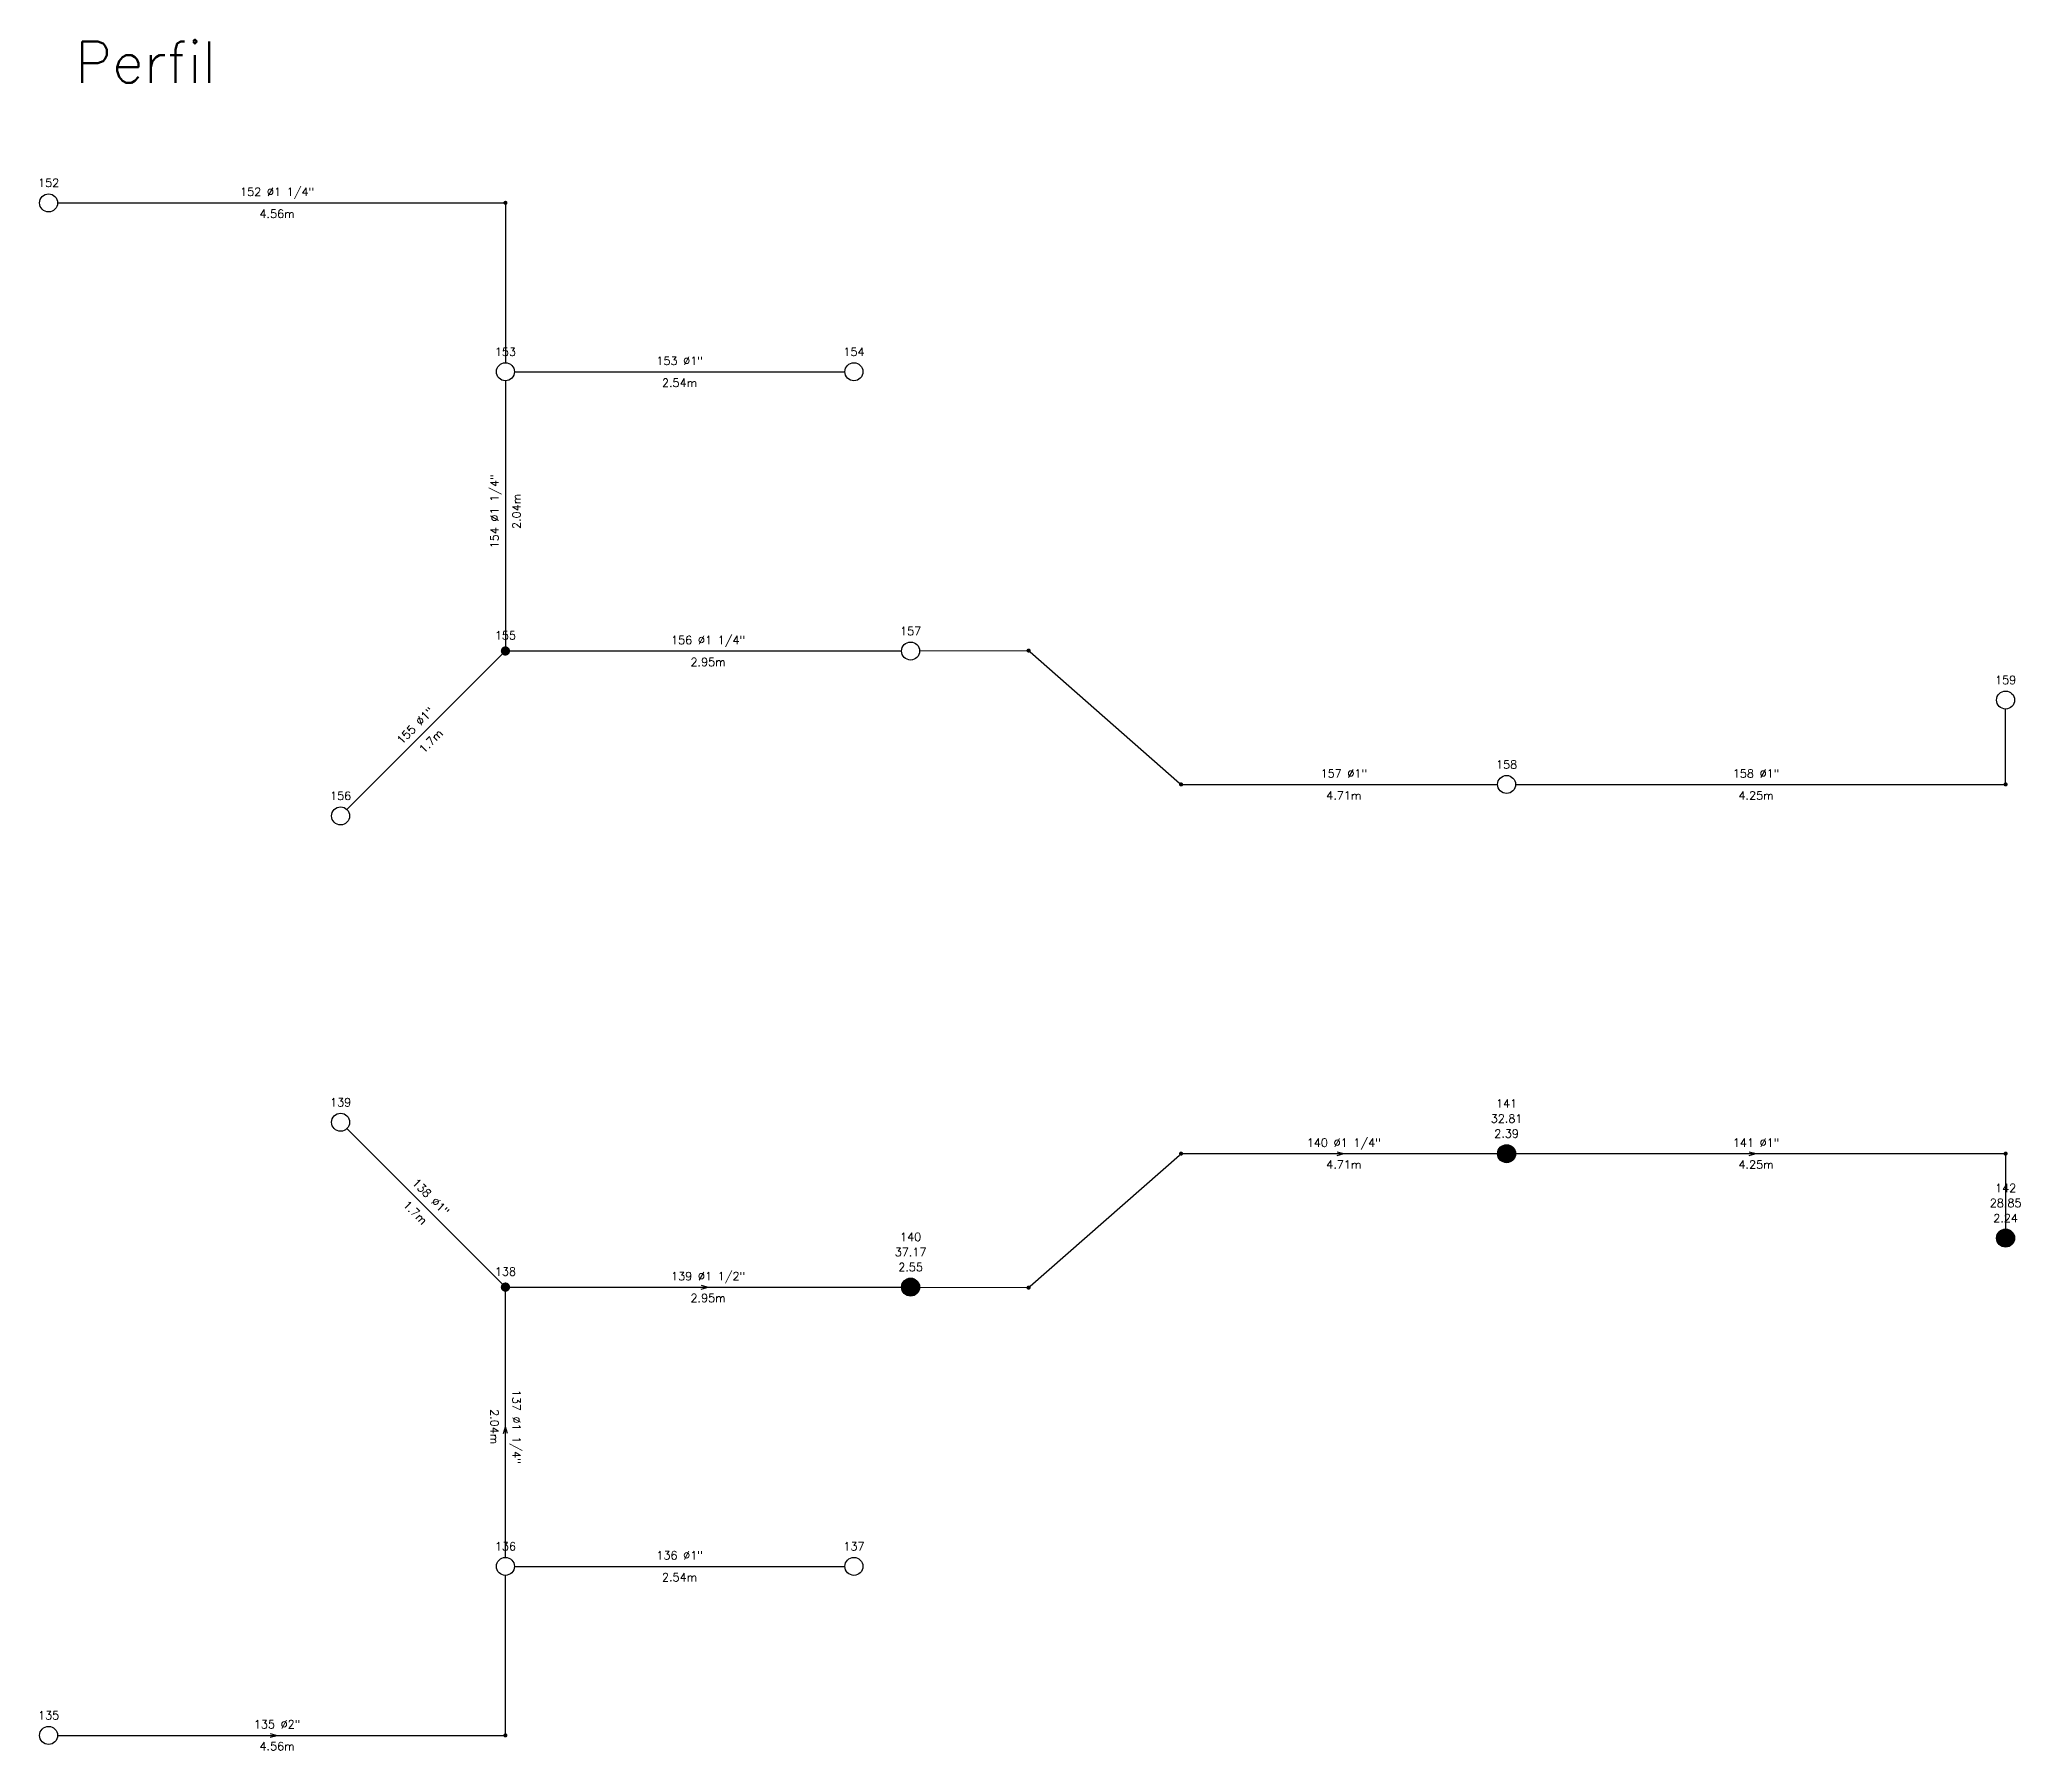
# Model space of a CAD drawing. Header units: metres. Extents: x -51.3 to 24.5, y -64.9 to 26.1.
# Drawn here: x -29.38 to -13.95, y -2.87 to 10.46 of the extents above; entities that cross this region are included whole.
import ezdxf
from ezdxf.enums import TextEntityAlignment as Align

# ---------------------------------------------------------------- set-up
doc = ezdxf.new("R2010")
doc.units = ezdxf.units.M
doc.header["$LTSCALE"] = 12.7
doc.layers.get('0').update_dxf_attribs({"linetype": 'CONTINUOUS'})
for name, color, linetype in [('TEXTO_NUDOS', 7, 'CONTINUOUS'), ('TEXTO_RAMAS', 7, 'CONTINUOUS'), ('UNIFILAR', 7, 'CONTINUOUS')]:
    doc.layers.add(name, color=color, linetype=linetype)
doc.styles.add('ROMANS', font='Romans', dxfattribs={"height": 0.0635})

msp = doc.modelspace()

# ---------------------------------------------------------------- texts
at = {"color": 7, "linetype": 'Continuous', "style": 'ROMANS'}
msp.add_text('Perfil', height=0.3206, dxfattribs=at).set_placement((-28.557, 10.445), align=Align.TOP_CENTER)
at = {"layer": 'TEXTO_NUDOS', "color": 94, "linetype": 'Continuous', "style": 'ROMANS'}
for s, p in [('152', (-29.312, 9.312, 2.672)), ('153', (-25.753, 7.995, 2.672)), ('154', (-23.038, 7.995, 2.672)), ('157', (-22.596, 5.819, 2.672)), ('155', (-25.753, 5.785, 2.672)), ('159', (-14.065, 5.438, 2.672)), ('158', (-17.953, 4.779, 2.672)), ('156', (-27.037, 4.535, 2.672)), ('139', (-27.037, 2.147, 2.672)), ('141', (-17.953, 2.138, 2.672)), ('32.81', (-17.953, 2.02, 2.672)), ('2.39', (-17.953, 1.903, 2.672)), ('142', (-14.065, 1.479, 2.672)), ('28.85', (-14.065, 1.362, 2.672)), ('2.24', (-14.065, 1.244, 2.672)), ('140', (-22.596, 1.098, 2.672)), ('37.17', (-22.596, 0.98, 2.672)), ('2.55', (-22.596, 0.863, 2.672)), ('138', (-25.753, 0.828, 2.672)), ('136', (-25.753, -1.313, 2.672)), ('137', (-23.038, -1.313, 2.672)), ('135', (-29.312, -2.63, 2.672))]:
    msp.add_text(s, height=0.0641, dxfattribs=at).set_placement(p, align=Align.CENTER)
at = {"layer": 'TEXTO_RAMAS', "color": 94, "linetype": 'Continuous', "style": 'ROMANS'}
for s, height, p in [('152 Ø1 1/4"', 0.06412, (-27.532, 9.242, 2.672)), ('153 Ø1"', 0.0641, (-24.396, 7.925, 2.672)), ('156 Ø1 1/4"', 0.06412, (-24.174, 5.749, 2.672)), ('157 Ø1"', 0.0641, (-19.221, 4.709, 2.672)), ('158 Ø1"', 0.0641, (-16.009, 4.709, 2.672)), ('140 Ø1 1/4"', 0.06412, (-19.221, 1.832, 2.672)), ('141 Ø1"', 0.0641, (-16.009, 1.832, 2.672)), ('139 Ø1 1/2"', 0.06412, (-24.174, 0.792, 2.672)), ('136 Ø1"', 0.0641, (-24.396, -1.383, 2.672)), ('135 Ø2"', 0.0641, (-27.532, -2.7, 2.672))]:
    msp.add_text(s, height=height, dxfattribs=at).set_placement(p, align=Align.CENTER)
for s, p in [('4.56m', (-27.532, 9.135, 2.672)), ('2.54m', (-24.396, 7.818, 2.672)), ('2.95m', (-24.174, 5.642, 2.672)), ('4.71m', (-19.221, 4.602, 2.672)), ('4.25m', (-16.009, 4.602, 2.672)), ('4.71m', (-19.221, 1.726, 2.672)), ('4.25m', (-16.009, 1.726, 2.672)), ('2.95m', (-24.174, 0.686, 2.672)), ('2.54m', (-24.396, -1.49, 2.672)), ('4.56m', (-27.532, -2.807, 2.672))]:
    msp.add_text(s, height=0.0641, dxfattribs=at).set_placement(p, align=Align.TOP_CENTER)
for s, height, rotation, p in [('154 Ø1 1/4"', 0.06412, 89.9948, (-25.806, 6.784, 2.672)), ('155 Ø1"', 0.0641, 45, (-26.433, 5.091, 2.672)), ('138 Ø1"', 0.0641, 315, (-26.357, 1.419, 2.672)), ('137 Ø1 1/4"', 0.06412, 270.0052, (-25.699, -0.349, 2.672))]:
    msp.add_text(s, height=height, rotation=rotation, dxfattribs=at).set_placement(p, align=Align.CENTER)
for s, rotation, p in [('2.04m', 89.9948, (-25.699, 6.784, 2.672)), ('1.7m', 45, (-26.357, 5.016, 2.672)), ('1.7m', 315, (-26.433, 1.343, 2.672)), ('2.04m', 270.0052, (-25.806, -0.349, 2.672))]:
    msp.add_text(s, height=0.0641, rotation=rotation, dxfattribs=at).set_placement(p, align=Align.TOP_CENTER)

# ---------------------------------------------------------------- blocks, each defined once
blk = doc.blocks.new('NUDO_PASO_IPCI')
at = {"color": 0, "linetype": 'Continuous'}
for points in [[(-0.742494, 0.10584), (-0.749351, 0.031185), (-0.748721, -0.043781), (-0.749351, 0.031185)], [(-0.728219, 0.179437), (-0.742494, 0.10584), (-0.74061, -0.118309), (-0.748721, -0.043781)], [(-0.706667, 0.251241), (-0.728219, 0.179437), (-0.725099, -0.191656), (-0.74061, -0.118309)], [(-0.678054, 0.320535), (-0.706667, 0.251241), (-0.702343, -0.263087), (-0.725099, -0.191656)], [(-0.642667, 0.386626), (-0.678054, 0.320535), (-0.672569, -0.33189), (-0.702343, -0.263087)], [(-0.600858, 0.448854), (-0.642667, 0.386626), (-0.636075, -0.397377), (-0.672569, -0.33189)], [(-0.553045, 0.506597), (-0.600858, 0.448854), (-0.593226, -0.458893), (-0.636075, -0.397377)], [(-0.499707, 0.559279), (-0.553045, 0.506597), (-0.544449, -0.515825), (-0.593226, -0.458893)], [(-0.441376, 0.606372), (-0.499707, 0.559279), (-0.490233, -0.567602), (-0.544449, -0.515825)], [(-0.378635, 0.647407), (-0.441376, 0.606372), (-0.431118, -0.613708), (-0.490233, -0.567602)], [(-0.31211, 0.681973), (-0.378635, 0.647407), (-0.367696, -0.653682), (-0.431118, -0.613708)], [(-0.242467, 0.709725), (-0.31211, 0.681973), (-0.300599, -0.687124), (-0.367696, -0.653682)], [(-0.170402, 0.730386), (-0.242467, 0.709725), (-0.2305, -0.713702), (-0.300599, -0.687124)], [(-0.096633, 0.743749), (-0.170402, 0.730386), (-0.158097, -0.733148), (-0.2305, -0.713702)], [(-0.0219, 0.74968), (-0.096633, 0.743749), (-0.084114, -0.745268), (-0.158097, -0.733148)], [(0.053053, 0.748121), (-0.0219, 0.74968), (-0.009291, -0.749942), (-0.084114, -0.745268)], [(0.127475, 0.739087), (0.053053, 0.748121), (0.065624, -0.747123), (-0.009291, -0.749942)], [(0.200624, 0.722669), (0.127475, 0.739087), (0.139884, -0.736839), (0.065624, -0.747123)], [(0.271768, 0.699029), (0.200624, 0.722669), (0.212747, -0.719193), (0.139884, -0.736839)], [(0.340197, 0.668406), (0.271768, 0.699029), (0.283483, -0.694361), (0.212747, -0.719193)], [(0.405227, 0.631103), (0.340197, 0.668406), (0.351388, -0.662591), (0.283483, -0.694361)], [(0.466207, 0.587495), (0.405227, 0.631103), (0.415781, -0.624201), (0.351388, -0.662591)], [(0.52253, 0.538017), (0.466207, 0.587495), (0.47602, -0.579573), (0.415781, -0.624201)], [(0.573632, 0.483163), (0.52253, 0.538017), (0.531502, -0.529155), (0.47602, -0.579573)], [(0.619002, 0.423482), (0.573632, 0.483163), (0.581674, -0.47345), (0.531502, -0.529155)], [(0.658187, 0.359569), (0.619002, 0.423482), (0.626035, -0.413014), (0.581674, -0.47345)], [(0.690796, 0.292064), (0.658187, 0.359569), (0.66414, -0.348452), (0.626035, -0.413014)], [(0.716502, 0.22164), (0.690796, 0.292064), (0.695609, -0.280407), (0.66414, -0.348452)], [(0.73505, 0.149002), (0.716502, 0.22164), (0.720128, -0.209562), (0.695609, -0.280407)], [(0.746253, 0.074875), (0.73505, 0.149002), (0.737451, -0.136622), (0.720128, -0.209562)], [(0.75, 0), (0.746253, 0.074875), (0.747407, -0.062317), (0.737451, -0.136622)]]:
    blk.add_solid(points, dxfattribs=at)
blk = doc.blocks.new('NUDO_DERIVACION_IPCI')
at = {"color": 0, "linetype": 'Continuous'}
for points in [[(-0.742494, 0.10584), (-0.749351, 0.031185), (-0.748721, -0.043781), (-0.749351, 0.031185)], [(-0.728219, 0.179437), (-0.742494, 0.10584), (-0.74061, -0.118309), (-0.748721, -0.043781)], [(-0.706667, 0.251241), (-0.728219, 0.179437), (-0.725099, -0.191656), (-0.74061, -0.118309)], [(-0.678054, 0.320535), (-0.706667, 0.251241), (-0.702343, -0.263087), (-0.725099, -0.191656)], [(-0.642667, 0.386626), (-0.678054, 0.320535), (-0.672569, -0.33189), (-0.702343, -0.263087)], [(-0.600858, 0.448854), (-0.642667, 0.386626), (-0.636075, -0.397377), (-0.672569, -0.33189)], [(-0.553045, 0.506597), (-0.600858, 0.448854), (-0.593226, -0.458893), (-0.636075, -0.397377)], [(-0.499707, 0.559279), (-0.553045, 0.506597), (-0.544449, -0.515825), (-0.593226, -0.458893)], [(-0.441376, 0.606372), (-0.499707, 0.559279), (-0.490233, -0.567602), (-0.544449, -0.515825)], [(-0.378635, 0.647407), (-0.441376, 0.606372), (-0.431118, -0.613708), (-0.490233, -0.567602)], [(-0.31211, 0.681973), (-0.378635, 0.647407), (-0.367696, -0.653682), (-0.431118, -0.613708)], [(-0.242467, 0.709725), (-0.31211, 0.681973), (-0.300599, -0.687124), (-0.367696, -0.653682)], [(-0.170402, 0.730386), (-0.242467, 0.709725), (-0.2305, -0.713702), (-0.300599, -0.687124)], [(-0.096633, 0.743749), (-0.170402, 0.730386), (-0.158097, -0.733148), (-0.2305, -0.713702)], [(-0.0219, 0.74968), (-0.096633, 0.743749), (-0.084114, -0.745268), (-0.158097, -0.733148)], [(0.053053, 0.748121), (-0.0219, 0.74968), (-0.009291, -0.749942), (-0.084114, -0.745268)], [(0.127475, 0.739087), (0.053053, 0.748121), (0.065624, -0.747123), (-0.009291, -0.749942)], [(0.200624, 0.722669), (0.127475, 0.739087), (0.139884, -0.736839), (0.065624, -0.747123)], [(0.271768, 0.699029), (0.200624, 0.722669), (0.212747, -0.719193), (0.139884, -0.736839)], [(0.340197, 0.668406), (0.271768, 0.699029), (0.283483, -0.694361), (0.212747, -0.719193)], [(0.405227, 0.631103), (0.340197, 0.668406), (0.351388, -0.662591), (0.283483, -0.694361)], [(0.466207, 0.587495), (0.405227, 0.631103), (0.415781, -0.624201), (0.351388, -0.662591)], [(0.52253, 0.538017), (0.466207, 0.587495), (0.47602, -0.579573), (0.415781, -0.624201)], [(0.573632, 0.483163), (0.52253, 0.538017), (0.531502, -0.529155), (0.47602, -0.579573)], [(0.619002, 0.423482), (0.573632, 0.483163), (0.581674, -0.47345), (0.531502, -0.529155)], [(0.658187, 0.359569), (0.619002, 0.423482), (0.626035, -0.413014), (0.581674, -0.47345)], [(0.690796, 0.292064), (0.658187, 0.359569), (0.66414, -0.348452), (0.626035, -0.413014)], [(0.716502, 0.22164), (0.690796, 0.292064), (0.695609, -0.280407), (0.66414, -0.348452)], [(0.73505, 0.149002), (0.716502, 0.22164), (0.720128, -0.209562), (0.695609, -0.280407)], [(0.746253, 0.074875), (0.73505, 0.149002), (0.737451, -0.136622), (0.720128, -0.209562)], [(0.75, 0), (0.746253, 0.074875), (0.747407, -0.062317), (0.737451, -0.136622)]]:
    blk.add_solid(points, dxfattribs=at)
blk = doc.blocks.new('ROCIADOR_AUTOMATICO_IPCI')
at = {"color": 0, "linetype": 'Continuous'}
blk.add_circle((-0.004736, -0.005671), 1.5, dxfattribs=at)
blk = doc.blocks.new('ROCIADOR_RELLENO_IPCI')
at = {"color": 0}
for points in [[(-1.484989, 0.21168), (-1.498703, 0.062371), (-1.497442, -0.087561), (-1.498703, 0.062371)], [(-1.456437, 0.358874), (-1.484989, 0.21168), (-1.48122, -0.236619), (-1.497442, -0.087561)], [(-1.413334, 0.502482), (-1.456437, 0.358874), (-1.450197, -0.383312), (-1.48122, -0.236619)], [(-1.356108, 0.64107), (-1.413334, 0.502482), (-1.404685, -0.526175), (-1.450197, -0.383312)], [(-1.285333, 0.773252), (-1.356108, 0.64107), (-1.345138, -0.663781), (-1.404685, -0.526175)], [(-1.201715, 0.897708), (-1.285333, 0.773252), (-1.27215, -0.794754), (-1.345138, -0.663781)], [(-1.106091, 1.013195), (-1.201715, 0.897708), (-1.186452, -0.917787), (-1.27215, -0.794754)], [(-0.999414, 1.118558), (-1.106091, 1.013195), (-1.088898, -1.031649), (-1.186452, -0.917787)], [(-0.882752, 1.212745), (-0.999414, 1.118558), (-0.980465, -1.135204), (-1.088898, -1.031649)], [(-0.757269, 1.294814), (-0.882752, 1.212745), (-0.862236, -1.227416), (-0.980465, -1.135204)], [(-0.62422, 1.363946), (-0.757269, 1.294814), (-0.735391, -1.307364), (-0.862236, -1.227416)], [(-0.484934, 1.41945), (-0.62422, 1.363946), (-0.601199, -1.374249), (-0.735391, -1.307364)], [(-0.340803, 1.460771), (-0.484934, 1.41945), (-0.460999, -1.427403), (-0.601199, -1.374249)], [(-0.193267, 1.487497), (-0.340803, 1.460771), (-0.316194, -1.466295), (-0.460999, -1.427403)], [(-0.043799, 1.49936), (-0.193267, 1.487497), (-0.168229, -1.490537), (-0.316194, -1.466295)], [(0.106106, 1.496242), (-0.043799, 1.49936), (-0.018583, -1.499885), (-0.168229, -1.490537)], [(0.254951, 1.478175), (0.106106, 1.496242), (0.131249, -1.494247), (-0.018583, -1.499885)], [(0.401248, 1.445337), (0.254951, 1.478175), (0.279769, -1.473679), (0.131249, -1.494247)], [(0.543537, 1.398059), (0.401248, 1.445337), (0.425493, -1.438386), (0.279769, -1.473679)], [(0.680394, 1.336811), (0.543537, 1.398059), (0.566967, -1.388722), (0.425493, -1.438386)], [(0.810453, 1.262206), (0.680394, 1.336811), (0.702775, -1.325182), (0.566967, -1.388722)], [(0.932415, 1.17499), (0.810453, 1.262206), (0.831562, -1.248401), (0.702775, -1.325182)], [(1.04506, 1.076034), (0.932415, 1.17499), (0.952039, -1.159147), (0.831562, -1.248401)], [(1.147263, 0.966327), (1.04506, 1.076034), (1.063005, -1.05831), (0.952039, -1.159147)], [(1.238003, 0.846964), (1.147263, 0.966327), (1.163349, -0.9469), (1.063005, -1.05831)], [(1.316374, 0.719138), (1.238003, 0.846964), (1.252069, -0.826028), (1.163349, -0.9469)], [(1.381591, 0.584128), (1.316374, 0.719138), (1.328279, -0.696903), (1.252069, -0.826028)], [(1.433005, 0.44328), (1.381591, 0.584128), (1.391218, -0.560815), (1.328279, -0.696903)], [(1.4701, 0.298004), (1.433005, 0.44328), (1.440255, -0.419123), (1.391218, -0.560815)], [(1.492506, 0.14975), (1.4701, 0.298004), (1.474903, -0.273244), (1.440255, -0.419123)], [(1.5, 0), (1.492506, 0.14975), (1.494813, -0.124634), (1.474903, -0.273244)]]:
    blk.add_solid(points, dxfattribs=at)

# ---------------------------------------------------------------- linework, layer by layer
at = {"layer": 'UNIFILAR', "color": 94, "linetype": 'Continuous'}
for p, q in [((-29.242, 9.188, 2.672), (-25.769, 9.188, 2.672)), ((-25.753, 9.172, 2.672), (-25.753, 7.942, 2.672)), ((-25.683, 7.872, 2.672), (-23.109, 7.872, 2.672)), ((-25.753, 7.801, 2.672), (-25.753, 5.732, 2.672)), ((-25.778, 5.67, 2.672), (-26.988, 4.461, 2.672)), ((-25.717, 5.696, 2.672), (-22.666, 5.696, 2.672)), ((-22.526, 5.696, 2.672), (-21.693, 5.699, 2.672)), ((-21.665, 5.689, 2.672), (-20.501, 4.666, 2.672)), ((-14.065, 4.672, 2.672), (-14.065, 5.244, 2.672)), ((-20.473, 4.656, 2.672), (-18.023, 4.656, 2.672)), ((-17.883, 4.656, 2.672), (-14.081, 4.656, 2.672)), ((-25.778, 0.764, 2.672), (-26.988, 1.974, 2.672)), ((-21.665, 0.746, 2.672), (-20.501, 1.768, 2.672)), ((-20.473, 1.779, 2.672), (-18.023, 1.779, 2.672)), ((-19.274, 1.794, 2.672), (-19.221, 1.779, 2.672)), ((-19.274, 1.764, 2.672), (-19.221, 1.779, 2.672)), ((-17.883, 1.779, 2.672), (-14.081, 1.779, 2.672)), ((-16.063, 1.794, 2.672), (-16.009, 1.779, 2.672)), ((-16.063, 1.764, 2.672), (-16.009, 1.779, 2.672)), ((-14.065, 1.763, 2.672), (-14.065, 1.191, 2.672)), ((-25.753, -1.367, 2.672), (-25.753, 0.703, 2.672)), ((-25.717, 0.739, 2.672), (-22.666, 0.739, 2.672)), ((-24.228, 0.754, 2.672), (-24.174, 0.739, 2.672)), ((-24.228, 0.724, 2.672), (-24.174, 0.739, 2.672)), ((-22.526, 0.739, 2.672), (-21.693, 0.735, 2.672)), ((-25.768, -0.402, 2.672), (-25.753, -0.349, 2.672)), ((-25.738, -0.402, 2.672), (-25.753, -0.349, 2.672)), ((-25.753, -2.738, 2.672), (-25.753, -1.507, 2.672)), ((-25.683, -1.437, 2.672), (-23.109, -1.437, 2.672)), ((-29.242, -2.754, 2.672), (-25.769, -2.754, 2.672)), ((-27.586, -2.739, 2.672), (-27.532, -2.754, 2.672)), ((-27.586, -2.769, 2.672), (-27.532, -2.754, 2.672))]:
    msp.add_line(p, q, dxfattribs=at)

# ---------------------------------------------------------------- block references
at = {"layer": 'UNIFILAR', "color": 94, "linetype": 'Continuous', "zscale": 1.06860841396}
for name, p, xscale, yscale in [('ROCIADOR_AUTOMATICO_IPCI', (-29.312, 9.188, 2.672), 0.04675161811074999, 0.04675161811074999), ('NUDO_PASO_IPCI', (-25.753, 9.188, 2.672), 0.0213721682792, 0.0213721682792), ('ROCIADOR_AUTOMATICO_IPCI', (-25.753, 7.872, 2.672), 0.04675161811074999, 0.04675161811074999), ('ROCIADOR_AUTOMATICO_IPCI', (-23.038, 7.872, 2.672), 0.04675161811074999, 0.04675161811074999), ('NUDO_DERIVACION_IPCI', (-25.753, 5.696, 2.672), 0.04808737862819999, 0.04808737862819999), ('ROCIADOR_AUTOMATICO_IPCI', (-22.596, 5.696, 2.672), 0.04675161811074999, 0.04675161811074999), ('NUDO_PASO_IPCI', (-21.677, 5.699, 2.672), 0.0213721682792, 0.0213721682792), ('ROCIADOR_AUTOMATICO_IPCI', (-14.065, 5.314, 2.672), 0.04675161811074999, 0.04675161811074999), ('NUDO_PASO_IPCI', (-20.489, 4.656, 2.672), 0.0213721682792, 0.0213721682792), ('ROCIADOR_AUTOMATICO_IPCI', (-17.953, 4.656, 2.672), 0.04675161811074999, 0.04675161811074999), ('NUDO_PASO_IPCI', (-14.065, 4.656, 2.672), 0.0213721682792, 0.0213721682792), ('ROCIADOR_AUTOMATICO_IPCI', (-27.037, 4.411, 2.672), 0.04675161811074999, 0.04675161811074999), ('ROCIADOR_AUTOMATICO_IPCI', (-27.037, 2.024, 2.672), 0.04675161811074999, 0.04675161811074999), ('NUDO_PASO_IPCI', (-20.489, 1.779, 2.672), 0.0213721682792, 0.0213721682792), ('ROCIADOR_AUTOMATICO_IPCI', (-17.953, 1.779, 2.672), 0.04675161811074999, 0.04675161811074999), ('NUDO_PASO_IPCI', (-14.065, 1.779, 2.672), 0.0213721682792, 0.0213721682792), ('ROCIADOR_AUTOMATICO_IPCI', (-14.065, 1.121, 2.672), 0.04675161811074999, 0.04675161811074999), ('NUDO_DERIVACION_IPCI', (-25.753, 0.739, 2.672), 0.04808737862819999, 0.04808737862819999), ('ROCIADOR_AUTOMATICO_IPCI', (-22.596, 0.739, 2.672), 0.04675161811074999, 0.04675161811074999), ('NUDO_PASO_IPCI', (-21.677, 0.735, 2.672), 0.0213721682792, 0.0213721682792), ('ROCIADOR_AUTOMATICO_IPCI', (-25.753, -1.437, 2.672), 0.04675161811074999, 0.04675161811074999), ('ROCIADOR_AUTOMATICO_IPCI', (-23.038, -1.437, 2.672), 0.04675161811074999, 0.04675161811074999), ('ROCIADOR_AUTOMATICO_IPCI', (-29.312, -2.754, 2.672), 0.04675161811074999, 0.04675161811074999), ('NUDO_PASO_IPCI', (-25.753, -2.754, 2.672), 0.0213721682792, 0.0213721682792)]:
    msp.add_blockref(name, p, dxfattribs=dict(at, xscale=xscale, yscale=yscale))
at = {"layer": 'UNIFILAR', "color": 4, "linetype": 'Continuous', "xscale": 0.04675161811074999, "yscale": 0.04675161811074999, "zscale": 1.06860841396}
for p in [(-17.953, 1.779, 2.672), (-14.065, 1.121, 2.672), (-22.596, 0.739, 2.672)]:
    msp.add_blockref('ROCIADOR_RELLENO_IPCI', p, dxfattribs=at)

msp.set_redraw_order([(e.dxf.handle, doc.entitydb.next_handle()) for e in msp.query("TEXT MTEXT ATTDEF DIMENSION ARC_DIMENSION")])  # texts and dimensions are drawn at this point

doc.saveas('drawing.dxf')
